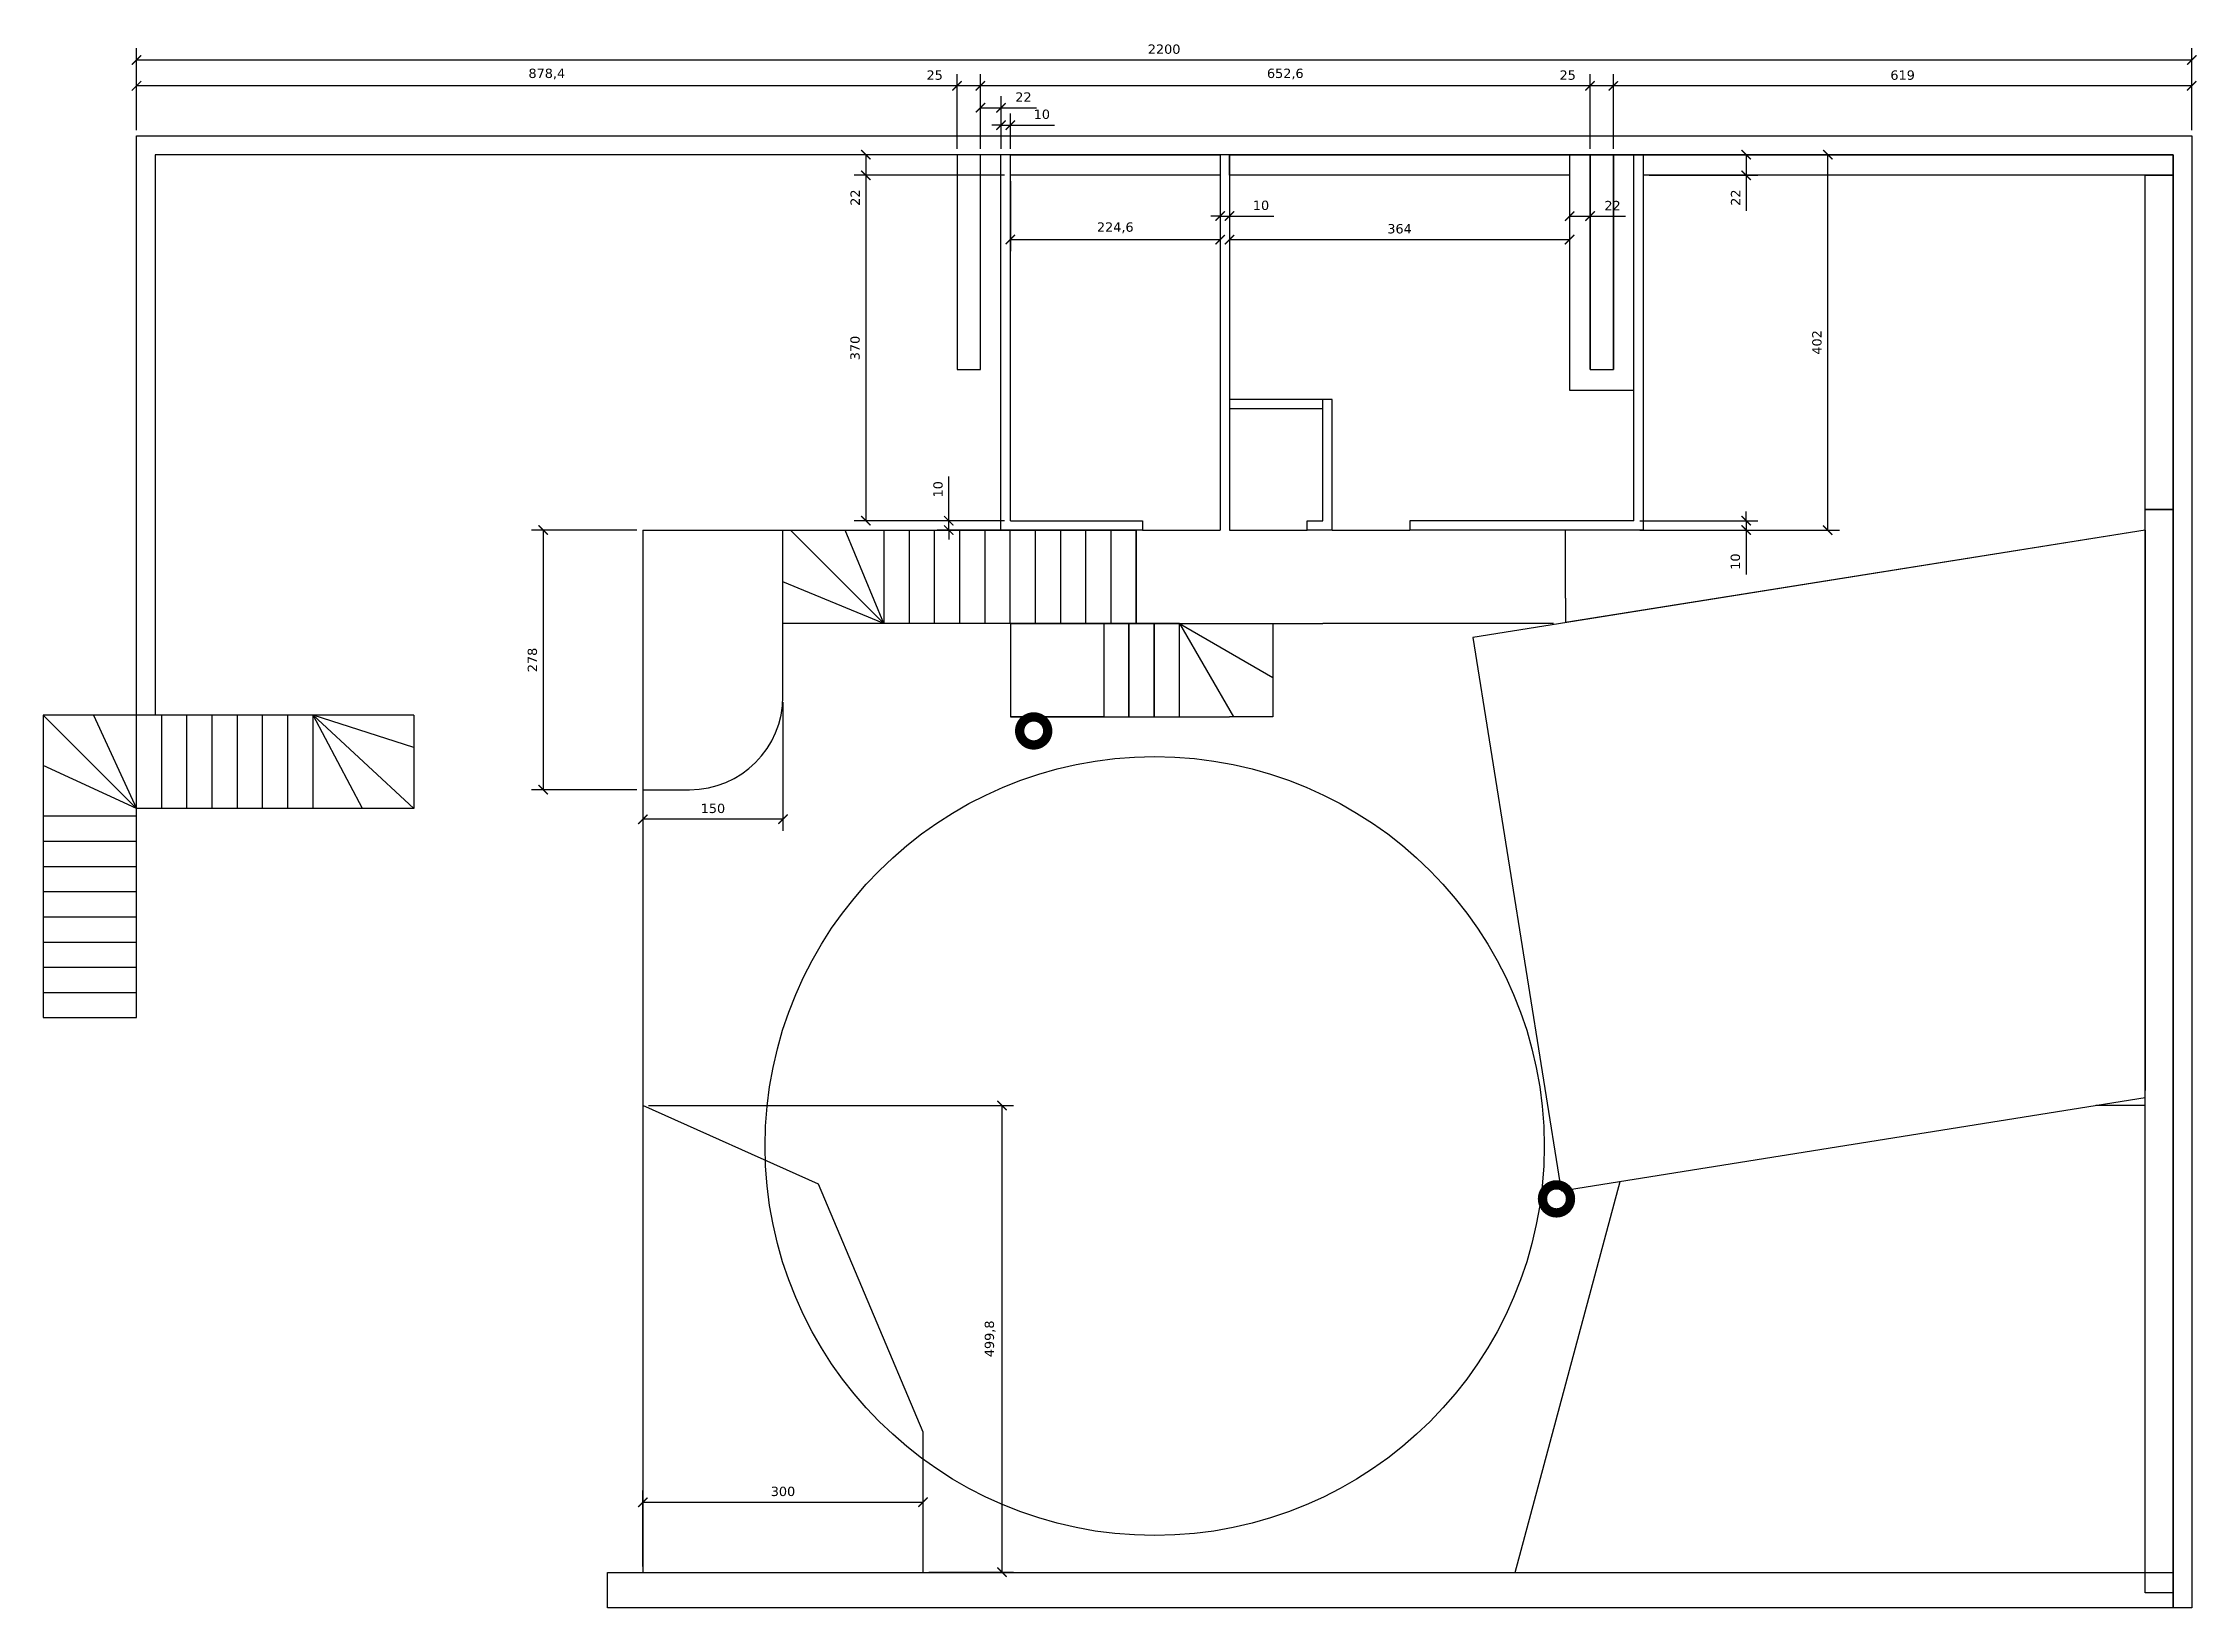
# Model space of a CAD drawing. Header units: centimetres. Extents: x -262314 to 1497847, y -126598 to 219599.
# Drawn here: x 54586 to 77641, y 34498 to 51253 of the extents above; entities that cross this region are included whole.
import ezdxf

# ---------------------------------------------------------------- set-up
doc = ezdxf.new("R2010")
doc.units = ezdxf.units.CM
doc.header["$PDMODE"] = 34
doc.header["$PDSIZE"] = 100
for name, color, linetype in [('A-Wall', 30, 'Continuous'), ('AC-Calcul ratios', 4, 'Continuous'), ('Dimensions', 6, 'Continuous'), ('DONUT', 240, 'Continuous'), ('E-STAIRS', 22, 'Continuous'), ('I-Cloison', 11, 'Continuous'), ('I-STAIRS', 44, 'Continuous'), ('IS-Ouate', 253, 'Continuous'), ('Isolant pourtour radier', 36, 'Continuous'), ('Mur de soutenement', 1, 'Continuous'), ('Portes', 3, 'Continuous'), ('Title Block', 250, 'Continuous'), ('trash', 4, 'Continuous')]:
    doc.layers.add(name, color=color, linetype=linetype)
doc.styles.add('Seb', font='Verdana.ttf')
doc.dimstyles.new('d', dxfattribs={"dimtxt": 1, "dimasz": 1, "dimexe": 1.25, "dimexo": 0.625, "dimtad": 1, "dimdec": 1, "dimlfac": 0.1, "dimtxsty": 'Seb', "dimblk": 'ARCHTICK', "dimblk1": 'ARCHTICK', "dimblk2": 'ARCHTICK', "dimcen": 2.5, "dimclrd": 256, "dimclre": 256, "dimadec": 0, "dimazin": 0, "dimtfac": 1, "dimtdec": 1, "dimtmove": 0, "dimatfit": 3, "dimldrblk": 'ARCHTICK', "dimfxl": 1, "dimlwd": -1, "dimlwe": -1, "dimarcsym": 0})

# ---------------------------------------------------------------- blocks, each defined once
blk = doc.blocks.new('A$C85e816c1')
at = {"layer": 'DONUT', "const_width": 100}
blk.add_lwpolyline([(-150, 0, 1), (150, 0, 1)], format="xyb", close=True, dxfattribs=at)
blk = doc.blocks.new('_ArchTick')
at = {"color": 0, "linetype": 'ByBlock', "const_width": 0.15}
blk.add_lwpolyline([(-0.5, -0.5), (0.5, 0.5)], dxfattribs=at)
blk = doc.blocks.new('*D76')
at = {"layer": 'Defpoints', "color": 0, "transparency": 16777216}
for p in [(64006, 35630), (61006, 34878), (64006, 34880)]:
    blk.add_point(p, dxfattribs=at)
at = {"layer": 'Dimensions', "transparency": 16777216}
for p, q in [((61006, 34941), (61006, 35755)), ((64006, 34943), (64006, 35755)), ((61006, 35630), (64006, 35630))]:
    blk.add_line(p, q, dxfattribs=at)
at = {"layer": 'Dimensions', "transparency": 16777216, "xscale": 100, "yscale": 100, "zscale": 100, "rotation": 180}
blk.add_blockref('_ArchTick', (61006, 35630), dxfattribs=at)
at = {"layer": 'Dimensions', "transparency": 16777216, "xscale": 100, "yscale": 100, "zscale": 100}
blk.add_blockref('_ArchTick', (64006, 35630), dxfattribs=at)
at = {"layer": 'Dimensions', "color": 0, "transparency": 16777216, "insert": (62506, 35745), "char_height": 100, "attachment_point": 5, "style": 'Seb'}
blk.add_mtext('300', dxfattribs=at)
blk = doc.blocks.new('*D77')
at = {"layer": 'Defpoints', "color": 0, "transparency": 16777216}
for p in [(61006, 39878), (64006, 34880), (64850, 34880)]:
    blk.add_point(p, dxfattribs=at)
at = {"layer": 'Dimensions', "transparency": 16777216}
for p, q in [((61068, 39878), (64975, 39878)), ((64850, 39878), (64850, 34880)), ((64068, 34880), (64975, 34880))]:
    blk.add_line(p, q, dxfattribs=at)
at = {"layer": 'Dimensions', "transparency": 16777216, "xscale": 100, "yscale": 100, "zscale": 100}
for p, rotation in [((64850, 39878), 90), ((64850, 34880), 270)]:
    blk.add_blockref('_ArchTick', p, dxfattribs=dict(at, rotation=rotation))
at = {"layer": 'Dimensions', "color": 0, "transparency": 16777216, "insert": (64723, 37379), "char_height": 100, "attachment_point": 5, "rotation": 90, "style": 'Seb'}
blk.add_mtext('499,8', dxfattribs=at)
blk = doc.blocks.new('*D78')
at = {"layer": 'Defpoints', "color": 0, "transparency": 16777216}
for p in [(61006, 44258), (62506, 44258), (61006, 42943)]:
    blk.add_point(p, dxfattribs=at)
at = {"layer": 'Dimensions', "transparency": 16777216}
for p, q in [((61006, 44196), (61006, 42818)), ((62506, 44196), (62506, 42818)), ((62506, 42943), (61006, 42943))]:
    blk.add_line(p, q, dxfattribs=at)
at = {"layer": 'Dimensions', "transparency": 16777216, "xscale": 100, "yscale": 100, "zscale": 100, "rotation": 180}
blk.add_blockref('_ArchTick', (61006, 42943), dxfattribs=at)
at = {"layer": 'Dimensions', "transparency": 16777216, "xscale": 100, "yscale": 100, "zscale": 100}
blk.add_blockref('_ArchTick', (62506, 42943), dxfattribs=at)
at = {"layer": 'Dimensions', "color": 0, "transparency": 16777216, "insert": (61756, 43058), "char_height": 100, "attachment_point": 5, "style": 'Seb'}
blk.add_mtext('150', dxfattribs=at)
blk = doc.blocks.new('*D79')
at = {"layer": 'Defpoints', "color": 0, "transparency": 16777216}
for p in [(61006, 46038), (59939, 43258), (61006, 43258)]:
    blk.add_point(p, dxfattribs=at)
at = {"layer": 'Dimensions', "transparency": 16777216}
for p, q in [((60943, 46038), (59814, 46038)), ((59939, 46038), (59939, 43258)), ((60943, 43258), (59814, 43258))]:
    blk.add_line(p, q, dxfattribs=at)
at = {"layer": 'Dimensions', "transparency": 16777216, "xscale": 100, "yscale": 100, "zscale": 100}
for p, rotation in [((59939, 46038), 90), ((59939, 43258), 270)]:
    blk.add_blockref('_ArchTick', p, dxfattribs=dict(at, rotation=rotation))
at = {"layer": 'Dimensions', "color": 0, "transparency": 16777216, "insert": (59824, 44648), "char_height": 100, "attachment_point": 5, "rotation": 90, "style": 'Seb'}
blk.add_mtext('278', dxfattribs=at)
blk = doc.blocks.new('*D80')
at = {"layer": 'Defpoints', "color": 0, "transparency": 16777216}
for p in [(71716, 50058), (73689, 50058), (71756, 46038)]:
    blk.add_point(p, dxfattribs=at)
at = {"layer": 'Dimensions', "transparency": 16777216}
for p, q in [((71778, 50058), (73814, 50058)), ((73689, 46038), (73689, 50058)), ((71818, 46038), (73814, 46038))]:
    blk.add_line(p, q, dxfattribs=at)
at = {"layer": 'Dimensions', "transparency": 16777216, "xscale": 100, "yscale": 100, "zscale": 100}
for p, rotation in [((73689, 50058), 90), ((73689, 46038), 270)]:
    blk.add_blockref('_ArchTick', p, dxfattribs=dict(at, rotation=rotation))
at = {"layer": 'Dimensions', "color": 0, "transparency": 16777216, "insert": (73574, 48048), "char_height": 100, "attachment_point": 5, "rotation": 90, "style": 'Seb'}
blk.add_mtext('402', dxfattribs=at)
blk = doc.blocks.new('*D81')
at = {"layer": 'Defpoints', "color": 0, "transparency": 16777216}
for p in [(71616, 46138), (71616, 46038), (72816, 46038)]:
    blk.add_point(p, dxfattribs=at)
at = {"layer": 'Dimensions', "transparency": 16777216}
for p, q in [((71678, 46138), (72941, 46138)), ((72816, 46138), (72816, 46238)), ((72816, 46138), (72816, 46038)), ((71678, 46038), (72941, 46038)), ((72816, 46038), (72816, 45564))]:
    blk.add_line(p, q, dxfattribs=at)
at = {"layer": 'Dimensions', "transparency": 16777216, "xscale": 100, "yscale": 100, "zscale": 100}
for p, rotation in [((72816, 46138), 270), ((72816, 46038), 90)]:
    blk.add_blockref('_ArchTick', p, dxfattribs=dict(at, rotation=rotation))
at = {"layer": 'Dimensions', "color": 0, "transparency": 16777216, "insert": (72701, 45701), "char_height": 100, "attachment_point": 5, "rotation": 90, "style": 'Seb'}
blk.add_mtext('10', dxfattribs=at)
blk = doc.blocks.new('*D82')
at = {"layer": 'Defpoints', "color": 0, "transparency": 16777216}
for p in [(71716, 50058), (71716, 49838), (72816, 49838)]:
    blk.add_point(p, dxfattribs=at)
at = {"layer": 'Dimensions', "transparency": 16777216}
for p, q in [((71778, 50058), (72941, 50058)), ((72816, 50058), (72816, 49838)), ((71778, 49838), (72941, 49838)), ((72816, 49838), (72816, 49457))]:
    blk.add_line(p, q, dxfattribs=at)
at = {"layer": 'Dimensions', "transparency": 16777216, "xscale": 100, "yscale": 100, "zscale": 100}
for p, rotation in [((72816, 50058), 90), ((72816, 49838), 270)]:
    blk.add_blockref('_ArchTick', p, dxfattribs=dict(at, rotation=rotation))
at = {"layer": 'Dimensions', "color": 0, "transparency": 16777216, "insert": (72703, 49598), "char_height": 100, "attachment_point": 5, "rotation": 90, "style": 'Seb'}
blk.add_mtext('22', dxfattribs=at)
blk = doc.blocks.new('*D83')
at = {"layer": 'Defpoints', "color": 0, "transparency": 16777216}
for p in [(77586, 51072), (55586, 50258), (77586, 50258)]:
    blk.add_point(p, dxfattribs=at)
at = {"layer": 'Dimensions', "transparency": 16777216}
for p, q in [((55586, 50321), (55586, 51197)), ((77586, 50321), (77586, 51197)), ((55586, 51072), (77586, 51072))]:
    blk.add_line(p, q, dxfattribs=at)
at = {"layer": 'Dimensions', "transparency": 16777216, "xscale": 100, "yscale": 100, "zscale": 100, "rotation": 180}
blk.add_blockref('_ArchTick', (55586, 51072), dxfattribs=at)
at = {"layer": 'Dimensions', "transparency": 16777216, "xscale": 100, "yscale": 100, "zscale": 100}
blk.add_blockref('_ArchTick', (77586, 51072), dxfattribs=at)
at = {"layer": 'Dimensions', "color": 0, "transparency": 16777216, "insert": (66586, 51187), "char_height": 100, "attachment_point": 5, "style": 'Seb'}
blk.add_mtext('2200', dxfattribs=at)
blk = doc.blocks.new('*D84')
at = {"layer": 'Defpoints', "color": 0, "transparency": 16777216}
for p in [(71396, 50795), (71396, 50258), (77586, 50258)]:
    blk.add_point(p, dxfattribs=at)
at = {"layer": 'Dimensions', "transparency": 16777216}
for p, q in [((71396, 50321), (71396, 50920)), ((77586, 50795), (71396, 50795)), ((77586, 50321), (77586, 50920))]:
    blk.add_line(p, q, dxfattribs=at)
at = {"layer": 'Dimensions', "transparency": 16777216, "xscale": 100, "yscale": 100, "zscale": 100, "rotation": 180}
blk.add_blockref('_ArchTick', (71396, 50795), dxfattribs=at)
at = {"layer": 'Dimensions', "transparency": 16777216, "xscale": 100, "yscale": 100, "zscale": 100}
blk.add_blockref('_ArchTick', (77586, 50795), dxfattribs=at)
at = {"layer": 'Dimensions', "color": 0, "transparency": 16777216, "insert": (74491, 50909), "char_height": 100, "attachment_point": 5, "style": 'Seb'}
blk.add_mtext('619', dxfattribs=at)
blk = doc.blocks.new('*D85')
at = {"layer": 'Defpoints', "color": 0, "transparency": 16777216}
for p in [(71146, 50795), (71146, 50058), (71396, 50058)]:
    blk.add_point(p, dxfattribs=at)
at = {"layer": 'Dimensions', "transparency": 16777216}
for p, q in [((71146, 50795), (70766, 50795)), ((71146, 50121), (71146, 50920)), ((71396, 50795), (71146, 50795)), ((71396, 50121), (71396, 50920))]:
    blk.add_line(p, q, dxfattribs=at)
at = {"layer": 'Dimensions', "transparency": 16777216, "xscale": 100, "yscale": 100, "zscale": 100, "rotation": 180}
blk.add_blockref('_ArchTick', (71146, 50795), dxfattribs=at)
at = {"layer": 'Dimensions', "transparency": 16777216, "xscale": 100, "yscale": 100, "zscale": 100}
blk.add_blockref('_ArchTick', (71396, 50795), dxfattribs=at)
at = {"layer": 'Dimensions', "color": 0, "transparency": 16777216, "insert": (70906, 50909), "char_height": 100, "attachment_point": 5, "style": 'Seb'}
blk.add_mtext('25', dxfattribs=at)
blk = doc.blocks.new('*D86')
at = {"layer": 'Defpoints', "color": 0, "transparency": 16777216}
for p in [(64620, 50795), (64620, 50058), (71146, 50058)]:
    blk.add_point(p, dxfattribs=at)
at = {"layer": 'Dimensions', "transparency": 16777216}
for p, q in [((64620, 50121), (64620, 50920)), ((71146, 50795), (64620, 50795)), ((71146, 50121), (71146, 50920))]:
    blk.add_line(p, q, dxfattribs=at)
at = {"layer": 'Dimensions', "transparency": 16777216, "xscale": 100, "yscale": 100, "zscale": 100, "rotation": 180}
blk.add_blockref('_ArchTick', (64620, 50795), dxfattribs=at)
at = {"layer": 'Dimensions', "transparency": 16777216, "xscale": 100, "yscale": 100, "zscale": 100}
blk.add_blockref('_ArchTick', (71146, 50795), dxfattribs=at)
at = {"layer": 'Dimensions', "color": 0, "transparency": 16777216, "insert": (67883, 50921), "char_height": 100, "attachment_point": 5, "style": 'Seb'}
blk.add_mtext('652,6', dxfattribs=at)
blk = doc.blocks.new('*D87')
at = {"layer": 'Defpoints', "color": 0, "transparency": 16777216}
for p in [(64370, 50795), (64370, 50058), (64620, 50058)]:
    blk.add_point(p, dxfattribs=at)
at = {"layer": 'Dimensions', "transparency": 16777216}
for p, q in [((64370, 50795), (63990, 50795)), ((64370, 50121), (64370, 50920)), ((64620, 50795), (64370, 50795)), ((64620, 50121), (64620, 50920))]:
    blk.add_line(p, q, dxfattribs=at)
at = {"layer": 'Dimensions', "transparency": 16777216, "xscale": 100, "yscale": 100, "zscale": 100, "rotation": 180}
blk.add_blockref('_ArchTick', (64370, 50795), dxfattribs=at)
at = {"layer": 'Dimensions', "transparency": 16777216, "xscale": 100, "yscale": 100, "zscale": 100}
blk.add_blockref('_ArchTick', (64620, 50795), dxfattribs=at)
at = {"layer": 'Dimensions', "color": 0, "transparency": 16777216, "insert": (64130, 50909), "char_height": 100, "attachment_point": 5, "style": 'Seb'}
blk.add_mtext('25', dxfattribs=at)
blk = doc.blocks.new('*D88')
at = {"layer": 'Defpoints', "color": 0, "transparency": 16777216}
for p in [(55586, 50795), (55586, 50258), (64370, 50258)]:
    blk.add_point(p, dxfattribs=at)
at = {"layer": 'Dimensions', "transparency": 16777216}
for p, q in [((55586, 50321), (55586, 50920)), ((64370, 50795), (55586, 50795)), ((64370, 50321), (64370, 50920))]:
    blk.add_line(p, q, dxfattribs=at)
at = {"layer": 'Dimensions', "transparency": 16777216, "xscale": 100, "yscale": 100, "zscale": 100, "rotation": 180}
blk.add_blockref('_ArchTick', (55586, 50795), dxfattribs=at)
at = {"layer": 'Dimensions', "transparency": 16777216, "xscale": 100, "yscale": 100, "zscale": 100}
blk.add_blockref('_ArchTick', (64370, 50795), dxfattribs=at)
at = {"layer": 'Dimensions', "color": 0, "transparency": 16777216, "insert": (59978, 50921), "char_height": 100, "attachment_point": 5, "style": 'Seb'}
blk.add_mtext('878,4', dxfattribs=at)
blk = doc.blocks.new('*D89')
at = {"layer": 'Defpoints', "color": 0, "transparency": 16777216}
for p in [(64840, 50561), (64620, 50258), (64840, 50258)]:
    blk.add_point(p, dxfattribs=at)
at = {"layer": 'Dimensions', "transparency": 16777216}
for p, q in [((64620, 50321), (64620, 50686)), ((64620, 50561), (64840, 50561)), ((64840, 50321), (64840, 50686)), ((64840, 50561), (65221, 50561))]:
    blk.add_line(p, q, dxfattribs=at)
at = {"layer": 'Dimensions', "transparency": 16777216, "xscale": 100, "yscale": 100, "zscale": 100, "rotation": 180}
blk.add_blockref('_ArchTick', (64620, 50561), dxfattribs=at)
at = {"layer": 'Dimensions', "transparency": 16777216, "xscale": 100, "yscale": 100, "zscale": 100}
blk.add_blockref('_ArchTick', (64840, 50561), dxfattribs=at)
at = {"layer": 'Dimensions', "color": 0, "transparency": 16777216, "insert": (65080, 50675), "char_height": 100, "attachment_point": 5, "style": 'Seb'}
blk.add_mtext('22', dxfattribs=at)
blk = doc.blocks.new('*D90')
at = {"layer": 'Defpoints', "color": 0, "transparency": 16777216}
for p in [(64940, 50375), (64840, 50058), (64940, 50058)]:
    blk.add_point(p, dxfattribs=at)
at = {"layer": 'Dimensions', "transparency": 16777216}
for p, q in [((64840, 50121), (64840, 50500)), ((64940, 50121), (64940, 50500)), ((64840, 50375), (64740, 50375)), ((64840, 50375), (64940, 50375)), ((64940, 50375), (65414, 50375))]:
    blk.add_line(p, q, dxfattribs=at)
at = {"layer": 'Dimensions', "transparency": 16777216, "xscale": 100, "yscale": 100, "zscale": 100}
blk.add_blockref('_ArchTick', (64840, 50375), dxfattribs=at)
at = {"layer": 'Dimensions', "transparency": 16777216, "xscale": 100, "yscale": 100, "zscale": 100, "rotation": 180}
blk.add_blockref('_ArchTick', (64940, 50375), dxfattribs=at)
at = {"layer": 'Dimensions', "color": 0, "transparency": 16777216, "insert": (65277, 50490), "char_height": 100, "attachment_point": 5, "style": 'Seb'}
blk.add_mtext('10', dxfattribs=at)
blk = doc.blocks.new('*D91')
at = {"layer": 'Defpoints', "color": 0, "transparency": 16777216}
for p in [(64940, 49838), (67186, 49838), (67186, 49149)]:
    blk.add_point(p, dxfattribs=at)
at = {"layer": 'Dimensions', "transparency": 16777216}
for p, q in [((64940, 49776), (64940, 49024)), ((67186, 49776), (67186, 49024)), ((64940, 49149), (67186, 49149))]:
    blk.add_line(p, q, dxfattribs=at)
at = {"layer": 'Dimensions', "transparency": 16777216, "xscale": 100, "yscale": 100, "zscale": 100, "rotation": 180}
blk.add_blockref('_ArchTick', (64940, 49149), dxfattribs=at)
at = {"layer": 'Dimensions', "transparency": 16777216, "xscale": 100, "yscale": 100, "zscale": 100}
blk.add_blockref('_ArchTick', (67186, 49149), dxfattribs=at)
at = {"layer": 'Dimensions', "color": 0, "transparency": 16777216, "insert": (66063, 49275), "char_height": 100, "attachment_point": 5, "style": 'Seb'}
blk.add_mtext('224,6', dxfattribs=at)
blk = doc.blocks.new('*D92')
at = {"layer": 'Defpoints', "color": 0, "transparency": 16777216}
for p in [(67186, 49838), (67286, 49838), (67286, 49400)]:
    blk.add_point(p, dxfattribs=at)
at = {"layer": 'Dimensions', "transparency": 16777216}
for p, q in [((67186, 49776), (67186, 49275)), ((67286, 49776), (67286, 49275)), ((67186, 49400), (67086, 49400)), ((67186, 49400), (67286, 49400)), ((67286, 49400), (67760, 49400))]:
    blk.add_line(p, q, dxfattribs=at)
at = {"layer": 'Dimensions', "transparency": 16777216, "xscale": 100, "yscale": 100, "zscale": 100}
blk.add_blockref('_ArchTick', (67186, 49400), dxfattribs=at)
at = {"layer": 'Dimensions', "transparency": 16777216, "xscale": 100, "yscale": 100, "zscale": 100, "rotation": 180}
blk.add_blockref('_ArchTick', (67286, 49400), dxfattribs=at)
at = {"layer": 'Dimensions', "color": 0, "transparency": 16777216, "insert": (67623, 49515), "char_height": 100, "attachment_point": 5, "style": 'Seb'}
blk.add_mtext('10', dxfattribs=at)
blk = doc.blocks.new('*D93')
at = {"layer": 'Defpoints', "color": 0, "transparency": 16777216}
for p in [(67286, 49838), (70926, 49838), (70926, 49149)]:
    blk.add_point(p, dxfattribs=at)
at = {"layer": 'Dimensions', "transparency": 16777216}
for p, q in [((67286, 49776), (67286, 49024)), ((70926, 49776), (70926, 49024)), ((67286, 49149), (70926, 49149))]:
    blk.add_line(p, q, dxfattribs=at)
at = {"layer": 'Dimensions', "transparency": 16777216, "xscale": 100, "yscale": 100, "zscale": 100, "rotation": 180}
blk.add_blockref('_ArchTick', (67286, 49149), dxfattribs=at)
at = {"layer": 'Dimensions', "transparency": 16777216, "xscale": 100, "yscale": 100, "zscale": 100}
blk.add_blockref('_ArchTick', (70926, 49149), dxfattribs=at)
at = {"layer": 'Dimensions', "color": 0, "transparency": 16777216, "insert": (69106, 49264), "char_height": 100, "attachment_point": 5, "style": 'Seb'}
blk.add_mtext('364', dxfattribs=at)
blk = doc.blocks.new('*D94')
at = {"layer": 'Defpoints', "color": 0, "transparency": 16777216}
for p in [(70926, 50058), (71146, 50058), (71146, 49400)]:
    blk.add_point(p, dxfattribs=at)
at = {"layer": 'Dimensions', "transparency": 16777216}
for p, q in [((70926, 49996), (70926, 49275)), ((71146, 49996), (71146, 49275)), ((70926, 49400), (71146, 49400)), ((71146, 49400), (71526, 49400))]:
    blk.add_line(p, q, dxfattribs=at)
at = {"layer": 'Dimensions', "transparency": 16777216, "xscale": 100, "yscale": 100, "zscale": 100, "rotation": 180}
blk.add_blockref('_ArchTick', (70926, 49400), dxfattribs=at)
at = {"layer": 'Dimensions', "transparency": 16777216, "xscale": 100, "yscale": 100, "zscale": 100}
blk.add_blockref('_ArchTick', (71146, 49400), dxfattribs=at)
at = {"layer": 'Dimensions', "color": 0, "transparency": 16777216, "insert": (71386, 49513), "char_height": 100, "attachment_point": 5, "style": 'Seb'}
blk.add_mtext('22', dxfattribs=at)
blk = doc.blocks.new('*D95')
at = {"layer": 'Defpoints', "color": 0, "transparency": 16777216}
for p in [(64940, 50058), (63393, 49838), (64940, 49838)]:
    blk.add_point(p, dxfattribs=at)
at = {"layer": 'Dimensions', "transparency": 16777216}
for p, q in [((64877, 50058), (63268, 50058)), ((63393, 50058), (63393, 49838)), ((64877, 49838), (63268, 49838)), ((63393, 49838), (63393, 49457))]:
    blk.add_line(p, q, dxfattribs=at)
at = {"layer": 'Dimensions', "transparency": 16777216, "xscale": 100, "yscale": 100, "zscale": 100}
for p, rotation in [((63393, 50058), 90), ((63393, 49838), 270)]:
    blk.add_blockref('_ArchTick', p, dxfattribs=dict(at, rotation=rotation))
at = {"layer": 'Dimensions', "color": 0, "transparency": 16777216, "insert": (63279, 49598), "char_height": 100, "attachment_point": 5, "rotation": 90, "style": 'Seb'}
blk.add_mtext('22', dxfattribs=at)
blk = doc.blocks.new('*D96')
at = {"layer": 'Defpoints', "color": 0, "transparency": 16777216}
for p in [(64940, 49838), (63393, 46138), (64940, 46138)]:
    blk.add_point(p, dxfattribs=at)
at = {"layer": 'Dimensions', "transparency": 16777216}
for p, q in [((64877, 49838), (63268, 49838)), ((63393, 49838), (63393, 46138)), ((64877, 46138), (63268, 46138))]:
    blk.add_line(p, q, dxfattribs=at)
at = {"layer": 'Dimensions', "transparency": 16777216, "xscale": 100, "yscale": 100, "zscale": 100}
for p, rotation in [((63393, 49838), 90), ((63393, 46138), 270)]:
    blk.add_blockref('_ArchTick', p, dxfattribs=dict(at, rotation=rotation))
at = {"layer": 'Dimensions', "color": 0, "transparency": 16777216, "insert": (63278, 47988), "char_height": 100, "attachment_point": 5, "rotation": 90, "style": 'Seb'}
blk.add_mtext('370', dxfattribs=at)
blk = doc.blocks.new('*D97')
at = {"layer": 'Defpoints', "color": 0, "transparency": 16777216}
for p in [(64940, 46138), (64281, 46038), (64936, 46038)]:
    blk.add_point(p, dxfattribs=at)
at = {"layer": 'Dimensions', "transparency": 16777216}
for p, q in [((64281, 46138), (64281, 46612)), ((64877, 46138), (64156, 46138)), ((64281, 46038), (64281, 46138)), ((64873, 46038), (64156, 46038)), ((64281, 46038), (64281, 45938))]:
    blk.add_line(p, q, dxfattribs=at)
at = {"layer": 'Dimensions', "transparency": 16777216, "xscale": 100, "yscale": 100, "zscale": 100}
for p, rotation in [((64281, 46138), 270), ((64281, 46038), 90)]:
    blk.add_blockref('_ArchTick', p, dxfattribs=dict(at, rotation=rotation))
at = {"layer": 'Dimensions', "color": 0, "transparency": 16777216, "insert": (64166, 46475), "char_height": 100, "attachment_point": 5, "rotation": 90, "style": 'Seb'}
blk.add_mtext('10', dxfattribs=at)

msp = doc.modelspace()

# ---------------------------------------------------------------- linework, layer by layer
at = {"layer": 'A-Wall'}
for p, q in [((68115.97, 46138), (68115.97, 46138)), ((61005.97, 46038), (62505.97, 46038))]:
    msp.add_line(p, q, dxfattribs=at)
msp.add_lwpolyline([(61005.97, 46038), (61005.97, 34878)], dxfattribs=at)
msp.add_lwpolyline([(60625.97, 34878), (77385.97, 34878), (77385.97, 34498), (60625.97, 34498)], close=True, dxfattribs=at)
at = {"layer": 'AC-Calcul ratios'}
for p, q in [((77085.67, 39878), (76559.2, 39878)), ((77085.97, 34878), (77085.67, 39878)), ((70342.07, 34878), (71468.55, 39065.57)), ((71197.12, 34878), (77085.97, 34878))]:
    msp.add_line(p, q, dxfattribs=at)
msp.add_lwpolyline([(77085.97, 46038), (69891.52, 44889.81), (70837.12, 38964.79), (77085.97, 39962.07)], close=True, dxfattribs=at)
at = {"layer": 'E-STAIRS'}
for p, q in [((54585.97, 44058), (54585.97, 40818)), ((58555.97, 44058), (54585.97, 44058)), ((55585.97, 43058), (54585.97, 44058)), ((55125.97, 44058), (55585.97, 43058)), ((55585.97, 43058), (55585.97, 44058)), ((55855.97, 43058), (55855.97, 44058)), ((56125.97, 43058), (56125.97, 44058)), ((56395.97, 43058), (56395.97, 44058)), ((56665.97, 43058), (56665.97, 44058)), ((56935.97, 43058), (56935.97, 44058)), ((57205.97, 43058), (57205.97, 44058)), ((57475.97, 43058), (57475.97, 44058)), ((58005.68, 43058), (57475.97, 44058)), ((58555.97, 43058), (57475.97, 44058)), ((58555.97, 43709.84), (57475.97, 44058)), ((58555.97, 44058), (58555.97, 43058)), ((55585.97, 43058), (54585.97, 43518)), ((54585.97, 42978), (55585.97, 42978)), ((58555.97, 43058), (55585.97, 43058)), ((55585.97, 40818), (55585.97, 43058)), ((54585.97, 42708), (55585.97, 42708)), ((54585.97, 42438), (55585.97, 42438)), ((54585.97, 42168), (55585.97, 42168)), ((54585.97, 41898), (55585.97, 41898)), ((54585.97, 41628), (55585.97, 41628)), ((54585.97, 41358), (55585.97, 41358)), ((54585.97, 41088), (55585.97, 41088)), ((54585.97, 40818), (55585.97, 40818))]:
    msp.add_line(p, q, dxfattribs=at)
at = {"layer": 'I-Cloison'}
for p, q in [((64839.76, 46038), (64839.76, 50058)), ((64939.76, 46138), (64939.76, 50058)), ((67185.97, 50058), (67185.97, 46038)), ((67285.97, 50058), (67285.97, 46038)), ((71395.57, 50058), (71615.57, 50058)), ((71615.57, 46138), (71615.57, 50058)), ((71715.57, 46038), (71715.57, 50058)), ((67285.97, 48268), (67285.97, 46868)), ((68285.97, 47338), (67285.97, 47338)), ((68285.97, 46868), (68285.97, 47438)), ((68385.97, 46038), (68385.97, 47438)), ((68285.97, 46138), (68285.97, 46868)), ((68115.97, 46038), (68115.97, 46138)), ((68115.97, 46138), (68285.97, 46138)), ((71615.57, 46138), (69215.97, 46138)), ((69215.97, 46138), (69215.97, 46038)), ((68285.97, 46038), (68115.97, 46038)), ((68385.97, 46038), (68285.97, 46038)), ((71715.57, 46038), (69215.97, 46038)), ((77085.97, 46038), (70882.58, 45047.98)), ((77085.97, 46038), (77085.97, 40038)), ((74485.97, 45623.06), (74485.97, 45623.06)), ((70882.58, 45308), (70882.58, 45047.98))]:
    msp.add_line(p, q, dxfattribs=at)
for points in [[(68385.97, 47438), (67294.97, 47438)], [(64939.76, 46138), (66355.97, 46138), (66355.97, 46038), (64839.76, 46038)]]:
    msp.add_lwpolyline(points, dxfattribs=at)
msp.add_lwpolyline([(61005.97, 44058), (61005.97, 43258), (61505.97, 43258, 0.41421356), (62505.97, 44258), (62505.97, 46038)], format="xyb", dxfattribs=at)
msp.add_lwpolyline([(64005.98, 36380.16), (62886.47, 39034.5), (61005.97, 39878), (61005.97, 34878), (64005.98, 34880.16)], close=True, dxfattribs=at)
at = {"layer": 'I-STAIRS'}
for p, q in [((63585.97, 45038), (62585.97, 46038)), ((63585.97, 45038), (63171.76, 46038)), ((63585.97, 46038), (63585.97, 45038)), ((63855.97, 46038), (63855.97, 45038)), ((64125.97, 46038), (64125.97, 45038)), ((64395.97, 46038), (64395.97, 45038)), ((64665.97, 46038), (64665.97, 45038)), ((64935.97, 46038), (64935.97, 45038)), ((65205.97, 46038), (65205.97, 45038)), ((65475.97, 46038), (65475.97, 45038)), ((65745.97, 46038), (65745.97, 45038)), ((66015.97, 46038), (66015.97, 45038)), ((66285.97, 45038), (66285.97, 46038)), ((71755.57, 46038), (71755.57, 46038)), ((72325.57, 46038), (72325.57, 46038)), ((63585.97, 45038), (62505.97, 45485.35)), ((64939.76, 45038), (68285.98, 45038)), ((66749.76, 45038), (67749.76, 45038)), ((66749.76, 45038), (67749.76, 44460.65)), ((66749.76, 45038), (67327.11, 44038)), ((67749.76, 45038), (67749.76, 44038)), ((70755.57, 45038), (68285.98, 45038)), ((68285.98, 45038), (68285.98, 45038)), ((67285.98, 44038), (67285.98, 44038)), ((67749.76, 44038), (67285.98, 44038))]:
    msp.add_line(p, q, dxfattribs=at)
for points in [[(62505.97, 46038), (66285.97, 46038), (66285.97, 45038), (62505.97, 45038)], [(65939.76, 44038), (66209.76, 44038), (66209.76, 45038), (65939.76, 45038)], [(66209.76, 44038), (66479.76, 44038), (66479.76, 45038), (66209.76, 45038)], [(66479.76, 44038), (66749.76, 44038), (66749.76, 45038), (66479.76, 45038)]]:
    msp.add_lwpolyline(points, close=True, dxfattribs=at)
for points in [[(65939.76, 45038), (65939.76, 44038), (64939.76, 44038), (67285.98, 44038)], [(64939.76, 45038), (64939.76, 44038)]]:
    msp.add_lwpolyline(points, dxfattribs=at)
at = {"layer": 'IS-Ouate'}
msp.add_line((71145.57, 47538), (71395.57, 47538), dxfattribs=at)
for points in [[(64939.76, 50058), (67185.97, 50058), (67185.97, 49838), (64939.76, 49838), (64939.76, 50058)], [(67285.97, 50058), (70925.57, 50058), (70925.57, 49838), (67285.97, 49838), (67285.97, 50058)], [(71145.57, 47758), (71145.57, 50058), (70925.57, 50058), (70925.57, 47538), (71145.57, 47538)], [(71395.57, 47538), (71615.57, 47538), (71615.57, 50058), (71395.57, 50058), (71395.57, 47758)], [(71715.57, 50058), (77385.97, 50058), (77385.97, 49838), (71715.57, 49838), (71715.57, 50058)], [(77385.97, 46258), (77085.97, 46258), (77085.97, 49838), (77385.97, 49838), (77385.97, 46258)]]:
    msp.add_lwpolyline(points, dxfattribs=at)
at = {"layer": 'Isolant pourtour radier'}
msp.add_lwpolyline([(77385.97, 34658), (77085.97, 34658), (77085.97, 46258), (77385.97, 46258)], close=True, dxfattribs=at)
at = {"layer": 'Mur de soutenement'}
for points in [[(55585.97, 50058), (55585.97, 50258), (77585.97, 50258), (77585.97, 50058)], [(55785.97, 50058), (55785.97, 44058), (55585.97, 44058), (55585.97, 50258), (55785.97, 50258)], [(77385.97, 50058), (55785.97, 50058)], [(64369.76, 50058), (64369.76, 47758), (64619.76, 47758), (64619.76, 50058), (64369.76, 50058)], [(70825.57, 50058), (73125.57, 50058)], [(71145.57, 50058), (71145.57, 47758), (71395.57, 47758), (71395.57, 50058), (71145.57, 50058)], [(77385.97, 50258), (77585.97, 50258), (77585.97, 34498), (77385.97, 34498), (77385.97, 50058)]]:
    msp.add_lwpolyline(points, dxfattribs=at)
at = {"layer": 'Portes'}
for p, q in [((66355.97, 46038), (67185.97, 46038)), ((67285.97, 46038), (68115.97, 46038)), ((68385.97, 46038), (69215.97, 46038)), ((70882.58, 45308), (70882.58, 46038))]:
    msp.add_line(p, q, dxfattribs=at)
at = {"layer": 'trash'}
msp.add_circle((66484.54, 39443.24), 4169.68, dxfattribs=at)

# ---------------------------------------------------------------- block references
at = {"layer": 'Title Block'}
for p in [(65189.76, 43888), (70785.97, 38878)]:
    msp.add_blockref('A$C85e816c1', p, dxfattribs=at)

# ---------------------------------------------------------------- dimensions: what is measured, and where the dimension line sits
at = {"layer": 'Dimensions'}
for base, p1, p2, picture, middle in [((77585.97, 51072.47), (55585.97, 50258), (77585.97, 50258), '*D83', (66585.97, 51187.35)), ((55585.97, 50794.59), (64369.76, 50258), (55585.97, 50258), '*D88', (59977.87, 50920.89)), ((64369.76, 50794.59), (64619.76, 50058), (64369.76, 50058), '*D87', (64130.03, 50909.48)), ((64619.76, 50794.59), (71145.57, 50058), (64619.76, 50058), '*D86', (67882.66, 50920.89)), ((71145.57, 50794.59), (71395.57, 50058), (71145.57, 50058), '*D85', (70905.84, 50909.48)), ((71395.57, 50794.59), (77585.97, 50258), (71395.57, 50258), '*D84', (74490.77, 50909.48)), ((64839.76, 50561.45), (64619.76, 50258), (64839.76, 50258), '*D89', (65080.16, 50674.99)), ((64939.76, 50374.86), (64839.76, 50058), (64939.76, 50058), '*D90', (65276.81, 50489.74)), ((71145.57, 49399.66), (70925.57, 50058), (71145.57, 50058), '*D94', (71385.97, 49513.21)), ((67185.97, 49148.83), (64939.76, 49838), (67185.97, 49838), '*D91', (66062.87, 49275.13)), ((67285.97, 49399.66), (67185.97, 49838), (67285.97, 49838), '*D92', (67623.02, 49514.55)), ((70925.57, 49148.83), (67285.97, 49838), (70925.57, 49838), '*D93', (69105.77, 49263.71)), ((61005.97, 42943.28), (62505.97, 44258), (61005.97, 44258), '*D78', (61755.97, 43058.17)), ((64005.98, 35630.16), (61005.97, 34878), (64005.98, 34880.16), '*D76', (62505.98, 35745.05))]:
    dim = msp.add_linear_dim(base=base, p1=p1, p2=p2, dimstyle='d', dxfattribs=at)
    dim.commit()
    dim.dimension.update_dxf_attribs({"geometry": picture, "text_midpoint": middle})
for base, p1, p2, picture, middle in [((63392.72, 49838), (64939.76, 50058), (64939.76, 49838), '*D95', (63279.18, 49597.6)), ((72816.18, 49838), (71715.57, 50058), (71715.57, 49838), '*D82', (72702.64, 49597.6)), ((63392.72, 46138), (64939.76, 49838), (64939.76, 46138), '*D96', (63277.84, 47988)), ((72816.18, 46038), (71615.57, 46138), (71615.57, 46038), '*D81', (72701.29, 45700.95)), ((59939.11, 43258), (61005.97, 46038), (61005.97, 43258), '*D79', (59824.23, 44648)), ((64849.62, 34880.16), (61005.97, 39878), (64005.98, 34880.16), '*D77', (64723.32, 37379.08))]:
    dim = msp.add_linear_dim(base=base, p1=p1, p2=p2, angle=90, dimstyle='d', dxfattribs=at)
    dim.commit()
    dim.dimension.update_dxf_attribs({"geometry": picture, "text_midpoint": middle})
for base, p1, p2, picture, middle in [((73689.29, 50058), (71755.57, 46038), (71715.57, 50058), '*D80', (73689.29, 48048)), ((64281.09, 46038), (64939.76, 46138), (64935.97, 46038), '*D97', (64281.09, 46475.05))]:
    dim = msp.add_linear_dim(base=base, p1=p1, p2=p2, angle=90, dimstyle='d', dxfattribs=at)
    dim.commit()
    dim.dimension.update_dxf_attribs({"geometry": picture, "text_midpoint": middle, "dimtype": 160})

doc.saveas('drawing.dxf')
